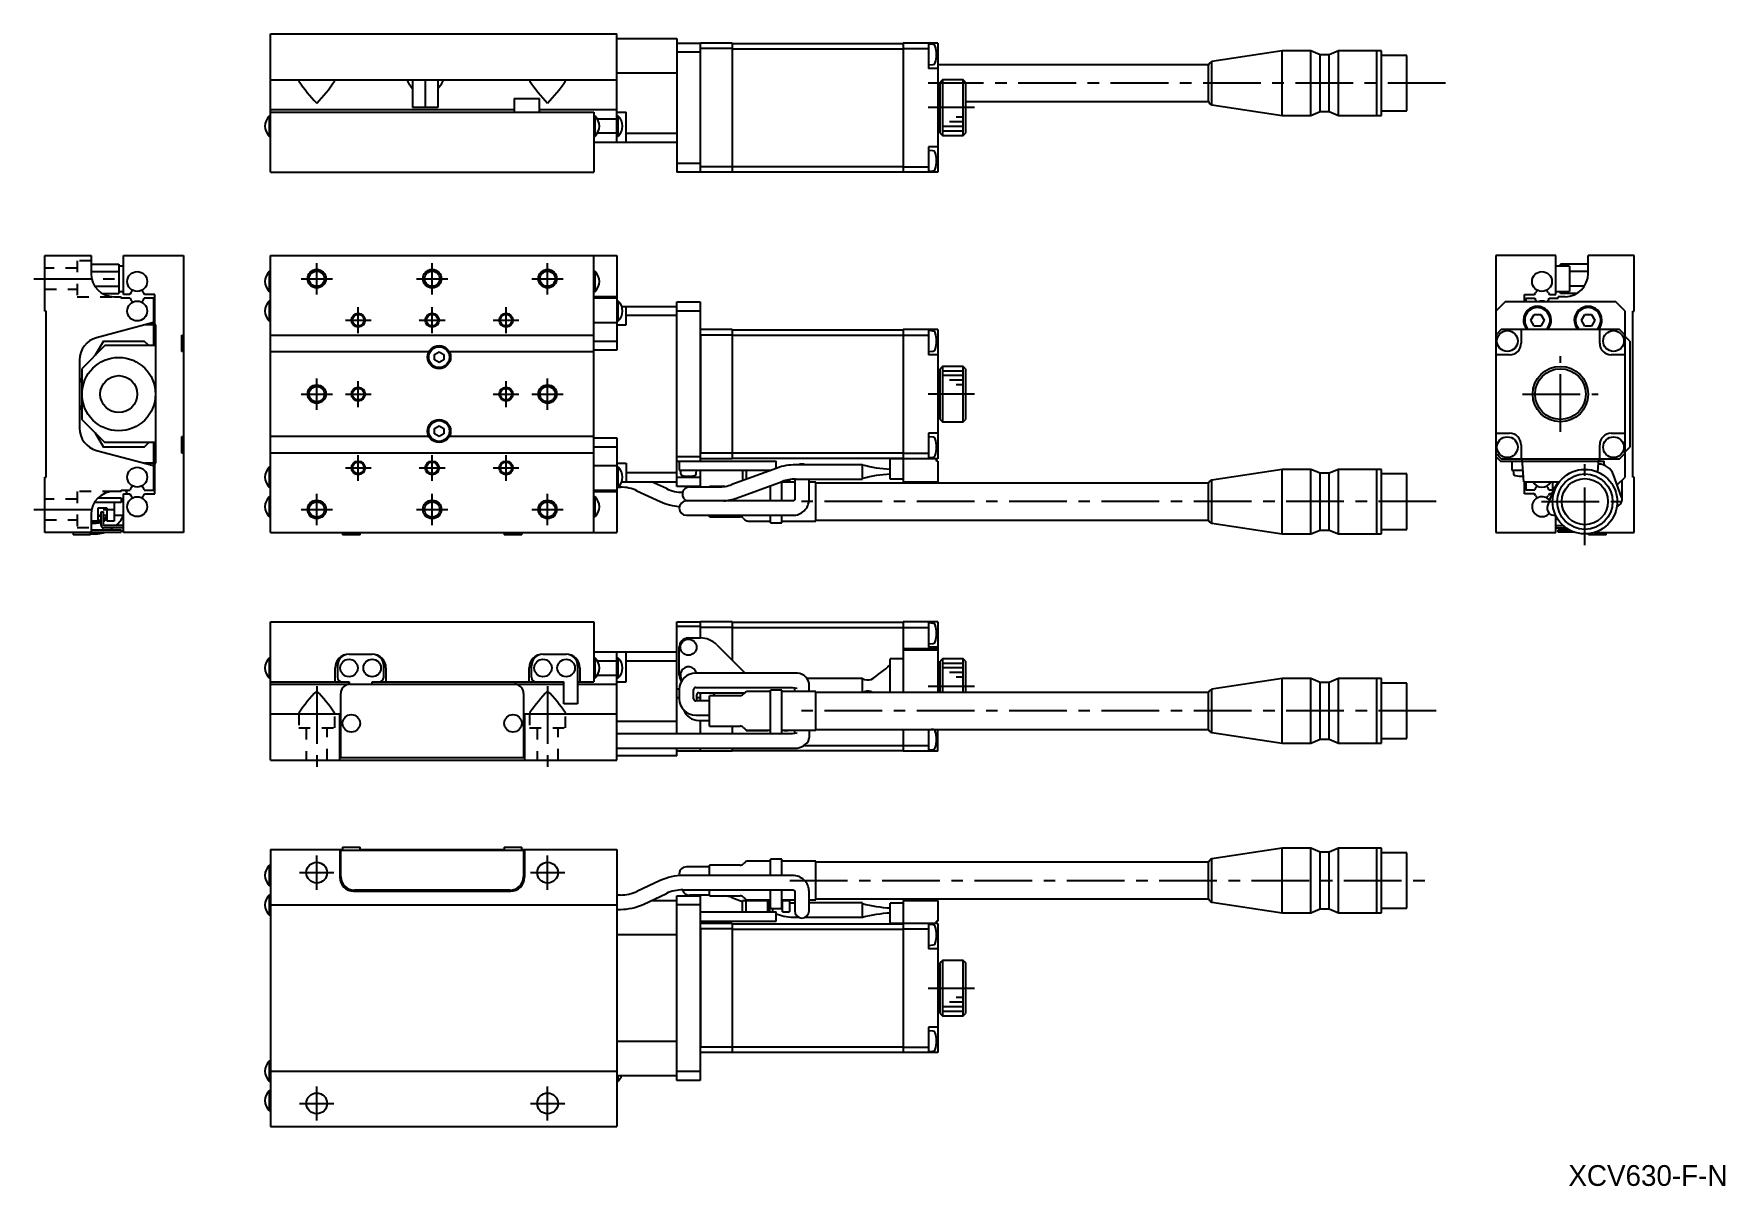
# Model space of a CAD drawing. Extents: x 40 to 407, y 17 to 267.
import ezdxf

# ---------------------------------------------------------------- set-up
doc = ezdxf.new("R2010")
doc.units = 0
doc.header["$LTSCALE"] = 10
doc.linetypes.add('CENTER', pattern=[2, 1.25, -0.25, 0.25, -0.25])
doc.linetypes.add('DOT', pattern=[0.5, 0.25, -0.25])
doc.layers.add('1', color=7, linetype='CONTINUOUS')
doc.styles.get("Standard").update_dxf_attribs({"font": 'FGP教科書体NT-M'})

msp = doc.modelspace()

# ---------------------------------------------------------------- texts
at = {"layer": '1', "color": 7}
msp.add_text('XCV630-F-N', height=4.5, dxfattribs=at).set_placement((372.721875, 16.993359))

# ---------------------------------------------------------------- linework, layer by layer
at = {"layer": '1', "color": 7, "linetype": 'CONTINUOUS'}
for p, q in [((91.675696, 266.598362), (166.675696, 266.598362)), ((91.675696, 236.598362), (91.675696, 266.598362)), ((166.675696, 243.098362), (166.675696, 266.598362)), ((166.675696, 265.598362), (179.675696, 265.598362)), ((179.675696, 265.598362), (179.675696, 236.598362)), ((179.675696, 264.598362), (184.675696, 264.598362)), ((184.775696, 264.598362), (184.675696, 264.498362)), ((184.675696, 264.598362), (184.675696, 236.598362)), ((191.675696, 264.598362), (184.775696, 264.598362)), ((191.675696, 264.598362), (191.675696, 236.598362)), ((191.675696, 264.498362), (228.675696, 264.498362)), ((236.175696, 264.598362), (228.675696, 264.598362)), ((228.675696, 264.598362), (228.675696, 236.598362)), ((234.175696, 264.598362), (234.175696, 259.098362)), ((235.160975, 264.262161), (234.175696, 264.348362)), ((236.175696, 264.598362), (236.175696, 236.598362)), ((184.675696, 262.598362), (179.675696, 262.598362)), ((191.675696, 263.398362), (184.675696, 263.398362)), ((191.675696, 263.35694), (228.675696, 263.35694)), ((228.675696, 263.398362), (234.175696, 263.398362)), ((310.761482, 262.898361), (295.527499, 260.582687)), ((295.527499, 251.214036), (295.527499, 260.582687)), ((310.761482, 248.898363), (310.761482, 262.898361)), ((316.954481, 262.898361), (310.761482, 262.898361)), ((316.954481, 248.898363), (316.954481, 262.898361)), ((318.954481, 262.048362), (316.954481, 262.898361)), ((318.954481, 249.748362), (318.954481, 262.048362)), ((320.954481, 262.048362), (318.954481, 262.048362)), ((322.954481, 262.898361), (320.954481, 262.048362)), ((320.954481, 249.748362), (320.954481, 262.048362)), ((322.954481, 248.898363), (322.954481, 262.898361)), ((331.211481, 262.898361), (322.954481, 262.898361)), ((331.211481, 248.898363), (331.211481, 262.898361)), ((331.261481, 262.848361), (331.211481, 262.898361)), ((331.261481, 248.898363), (331.261481, 262.898361)), ((332.261483, 262.898361), (331.261481, 262.898361)), ((332.261483, 248.898363), (332.261483, 262.898361)), ((337.761484, 261.89836), (332.261483, 261.89836)), ((337.761484, 249.898364), (337.761484, 261.89836)), ((91.675696, 256.598362), (166.675696, 256.598362)), ((97.934038, 256.598362), (97.775696, 256.475844)), ((97.775696, 256.475844), (97.795527, 256.370318)), ((105.575696, 256.47586), (105.417353, 256.598362)), ((105.55244, 256.360039), (105.575696, 256.47586)), ((121.434038, 256.598362), (121.275696, 256.475844)), ((121.275696, 256.475844), (121.305713, 256.341176)), ((122.425696, 256.598362), (122.425696, 250.598362)), ((125.175696, 256.598362), (125.175696, 250.598362)), ((127.925696, 256.598362), (127.925696, 250.598362)), ((129.075696, 256.475844), (128.917353, 256.598362)), ((129.004715, 256.247221), (129.058975, 256.380226)), ((129.058975, 256.380226), (129.075696, 256.475844)), ((147.934038, 256.598362), (147.775696, 256.475844)), ((147.775696, 256.475844), (147.805713, 256.341176)), ((155.575696, 256.475844), (155.417353, 256.598362)), ((155.504715, 256.247221), (155.558975, 256.380226)), ((155.558975, 256.380226), (155.575696, 256.475844)), ((179.675696, 258.098362), (166.675696, 258.098362)), ((234.175696, 259.848362), (235.160975, 259.934562)), ((236.175696, 259.098362), (234.175696, 259.098362)), ((294.803826, 259.898362), (236.175696, 259.898362)), ((237.175696, 256.598362), (236.675696, 256.098362)), ((241.675696, 256.598362), (237.175696, 256.598362)), ((237.175696, 256.598362), (237.175696, 244.598362)), ((242.175696, 256.098362), (241.675696, 256.598362)), ((241.675696, 244.598362), (241.675696, 256.598362)), ((294.803826, 251.898362), (294.803826, 259.898362)), ((236.675696, 253.098362), (236.175696, 253.098362)), ((236.675696, 245.098362), (236.675696, 256.098362)), ((242.175696, 256.098362), (242.175696, 245.098362)), ((144.425696, 250.098362), (91.675696, 250.098362)), ((91.675696, 249.598362), (161.675696, 249.598362)), ((127.925696, 250.598362), (122.425696, 250.598362)), ((144.425696, 252.598362), (149.925696, 252.598362)), ((144.425696, 252.598362), (144.425696, 249.598362)), ((149.925696, 249.598362), (149.925696, 252.598362)), ((166.675696, 250.098362), (149.925696, 250.098362)), ((161.675696, 249.598362), (161.675696, 236.598362)), ((166.675696, 249.598362), (168.675696, 249.598362)), ((168.675696, 243.098362), (168.675696, 249.598362)), ((242.175696, 251.898362), (294.803826, 251.898362)), ((295.527499, 251.214036), (310.761482, 248.898363)), ((316.954481, 248.898363), (318.954481, 249.748362)), ((318.954481, 249.748362), (320.954481, 249.748362)), ((320.954481, 249.748362), (322.954481, 248.898363)), ((332.261483, 249.898364), (337.761484, 249.898364)), ((91.383448, 248.748362), (91.383448, 244.448362)), ((91.675696, 248.748362), (91.383448, 248.748362)), ((161.967943, 248.748362), (161.675696, 248.748362)), ((161.967943, 244.448362), (161.967943, 248.748362)), ((166.675696, 248.134642), (162.452485, 248.134642)), ((166.967943, 248.748362), (166.675696, 248.748362)), ((166.967943, 244.448362), (166.967943, 248.748362)), ((236.175696, 248.098362), (236.675696, 248.098362)), ((310.761482, 248.898363), (316.954481, 248.898363)), ((322.954481, 248.898363), (331.211481, 248.898363)), ((331.211481, 248.898363), (331.261481, 248.948363)), ((331.261481, 248.898363), (332.261483, 248.898363)), ((91.383448, 244.448362), (91.675696, 244.448362)), ((161.675696, 244.448362), (161.967943, 244.448362)), ((161.675696, 243.098362), (179.675696, 243.098362)), ((166.675696, 245.062082), (162.452485, 245.062082)), ((166.675696, 244.448362), (166.967943, 244.448362)), ((168.675696, 245.098362), (179.675696, 245.098362)), ((236.175696, 242.098362), (234.175696, 242.098362)), ((234.175696, 242.098362), (234.175696, 236.598362)), ((236.675696, 245.098362), (237.175696, 244.598362)), ((237.175696, 244.598362), (241.675696, 244.598362)), ((241.675696, 244.598362), (242.175696, 245.098362)), ((179.675696, 238.598362), (184.675696, 238.598362)), ((235.160975, 241.262161), (234.175696, 241.348362)), ((91.675696, 236.598362), (161.675696, 236.598362)), ((184.675696, 236.598362), (179.675696, 236.598362)), ((191.675696, 237.798362), (184.675696, 237.798362)), ((184.675696, 236.698362), (184.775696, 236.598362)), ((191.675696, 236.598362), (184.775696, 236.598362)), ((191.675696, 237.839783), (228.675696, 237.839783)), ((191.675696, 236.698362), (228.675696, 236.698362)), ((228.675696, 237.798362), (234.175696, 237.798362)), ((236.175696, 236.598362), (228.675696, 236.598362)), ((234.175696, 236.848362), (235.160975, 236.934562)), ((42.801717, 206.540028), (42.801717, 218.540028)), ((42.801717, 218.540028), (52.801717, 218.540028)), ((52.801717, 218.540028), (52.801717, 214.640028)), ((52.801717, 216.715454), (58.801717, 216.715454)), ((58.801717, 216.715454), (58.801717, 210.364601)), ((59.801717, 216.290028), (58.801717, 216.290028)), ((59.801717, 210.140028), (59.801717, 218.540028)), ((59.801717, 218.540028), (72.801717, 218.540028)), ((72.801717, 218.540028), (72.801717, 158.540028)), ((91.675696, 218.540028), (166.675696, 218.540028)), ((91.675696, 158.540028), (91.675696, 218.540028)), ((161.675696, 158.540028), (161.675696, 218.540028)), ((166.675696, 218.540028), (166.675696, 198.040028)), ((369.998632, 218.540028), (356.998632, 218.540028)), ((356.998632, 218.540028), (356.998632, 158.540028)), ((369.998632, 210.140028), (369.998632, 218.540028)), ((372.998632, 216.290028), (369.998632, 216.290028)), ((376.998632, 216.715454), (370.998632, 216.715454)), ((370.998632, 216.290028), (370.998632, 216.715454)), ((372.998632, 216.290028), (372.998632, 210.790028)), ((386.998632, 218.540028), (376.998632, 218.540028)), ((376.998632, 214.640028), (376.998632, 218.540028)), ((386.998632, 206.540028), (386.998632, 218.540028)), ((52.801717, 215.127741), (58.801717, 215.127741)), ((91.675696, 215.090028), (91.383448, 215.090028)), ((91.383448, 215.090028), (91.383448, 210.790028)), ((161.967943, 215.090028), (161.675696, 215.090028)), ((161.967943, 210.790028), (161.967943, 215.090028)), ((376.998632, 215.127741), (372.998632, 215.127741)), ((53.585857, 211.952315), (58.801717, 211.952315)), ((55.210298, 210.364601), (58.801717, 210.364601)), ((57.801717, 209.640028), (59.301717, 209.640028)), ((58.801717, 210.790028), (59.801717, 210.790028)), ((59.301717, 209.340028), (59.301717, 209.640028)), ((61.265437, 209.340028), (59.301717, 209.340028)), ((61.193176, 210.140028), (59.801717, 210.140028)), ((61.401077, 210.500123), (61.193176, 210.140028)), ((64.410257, 210.140028), (64.202356, 210.500123)), ((66.301717, 209.340028), (64.337997, 209.340028)), ((66.601717, 210.140028), (64.410257, 210.140028)), ((66.301717, 209.340028), (66.301717, 199.040028)), ((66.601717, 203.540028), (66.601717, 210.140028)), ((91.383448, 210.790028), (91.675696, 210.790028)), ((161.675696, 210.790028), (161.967943, 210.790028)), ((166.675696, 209.640028), (161.675696, 209.640028)), ((166.675696, 209.340028), (161.675696, 209.340028)), ((363.198632, 210.140028), (365.390092, 210.140028)), ((363.198632, 208.540028), (363.198632, 210.140028)), ((363.498632, 209.340028), (363.498632, 208.540028)), ((363.498632, 209.340028), (365.462352, 209.340028)), ((365.390092, 210.140028), (365.597993, 210.500123)), ((368.399272, 210.500123), (368.607173, 210.140028)), ((368.534912, 209.340028), (370.498632, 209.340028)), ((368.607173, 210.140028), (369.998632, 210.140028)), ((369.998632, 210.790028), (372.998632, 210.790028)), ((370.498632, 209.340028), (370.498632, 209.640028)), ((371.998632, 209.640028), (370.498632, 209.640028)), ((370.998632, 210.364601), (370.998632, 210.790028)), ((374.588404, 210.364601), (370.998632, 210.364601)), ((376.214534, 211.952315), (372.998632, 211.952315)), ((43.101717, 206.540028), (42.801717, 206.540028)), ((43.101717, 170.540028), (43.101717, 206.540028)), ((61.762411, 208.540028), (62.01273, 208.540028)), ((63.590703, 208.540028), (63.841022, 208.540028)), ((66.301717, 208.540028), (66.601717, 208.540028)), ((91.675696, 208.690028), (91.383448, 208.690028)), ((91.383448, 208.690028), (91.383448, 204.390028)), ((166.967943, 208.690028), (166.675696, 208.690028)), ((166.967943, 204.390028), (166.967943, 208.690028)), ((167.704123, 207.540028), (179.675696, 207.540028)), ((168.675696, 203.540028), (168.675696, 207.540028)), ((179.675696, 205.540028), (168.675696, 205.540028)), ((179.675696, 208.540028), (184.675696, 208.540028)), ((179.675696, 168.540028), (179.675696, 208.540028)), ((184.675696, 206.540028), (179.675696, 206.540028)), ((184.675696, 208.540028), (184.675696, 174.040028)), ((358.998632, 208.540028), (356.998632, 206.540028)), ((382.998632, 208.540028), (358.998632, 208.540028)), ((364.555256, 204.540028), (365.276944, 205.790028)), ((365.276944, 205.790028), (366.72032, 205.790028)), ((366.72032, 205.790028), (367.442008, 204.540028)), ((375.555256, 204.540028), (376.276944, 205.790028)), ((376.276944, 205.790028), (377.72032, 205.790028)), ((377.72032, 205.790028), (378.442008, 204.540028)), ((384.998632, 206.540028), (382.998632, 208.540028)), ((384.998632, 170.540028), (384.998632, 206.540028)), ((386.698632, 206.540028), (386.998632, 206.540028)), ((386.698632, 170.540028), (386.698632, 206.540028)), ((66.301717, 204.040028), (54.007621, 200.745835)), ((66.301717, 203.540028), (64.435691, 203.540028)), ((66.801717, 203.540028), (66.601717, 203.540028)), ((66.801717, 173.540028), (66.801717, 203.540028)), ((91.383448, 204.390028), (91.675696, 204.390028)), ((161.675696, 204.040028), (166.675696, 204.040028)), ((166.675696, 204.390028), (166.967943, 204.390028)), ((166.675696, 203.540028), (168.675696, 203.540028)), ((191.675696, 202.540028), (184.675696, 202.540028)), ((191.675696, 202.540028), (191.675696, 174.540028)), ((191.675696, 202.440028), (228.675696, 202.440028)), ((228.675696, 202.540028), (228.675696, 169.540028)), ((236.175696, 202.540028), (228.675696, 202.540028)), ((234.175696, 202.540028), (234.175696, 197.040028)), ((235.160975, 202.203827), (234.175696, 202.290028)), ((236.175696, 202.540028), (236.175696, 174.540028)), ((358.198632, 202.540028), (356.998632, 201.340028)), ((383.798632, 202.540028), (358.198632, 202.540028)), ((362.498632, 202.540028), (362.498632, 199.540028)), ((365.276944, 203.290028), (364.555256, 204.540028)), ((366.72032, 203.290028), (365.276944, 203.290028)), ((367.442008, 204.540028), (366.72032, 203.290028)), ((376.276944, 203.290028), (375.555256, 204.540028)), ((377.72032, 203.290028), (376.276944, 203.290028)), ((378.442008, 204.540028), (377.72032, 203.290028)), ((379.498632, 199.540028), (379.498632, 202.540028)), ((384.998632, 201.340028), (383.798632, 202.540028)), ((55.801717, 199.040028), (50.801717, 194.040028)), ((55.497869, 200.040028), (53.71678, 196.955091)), ((55.497869, 200.040028), (64.301717, 200.040028)), ((66.801717, 199.040028), (55.801717, 199.040028)), ((65.301717, 199.040028), (64.301717, 200.040028)), ((72.451717, 197.740028), (72.451717, 201.340028)), ((72.451717, 201.340028), (72.801717, 201.340028)), ((72.801717, 198.790028), (72.451717, 198.790028)), ((91.675696, 201.340028), (161.675696, 201.340028)), ((161.675696, 200.040028), (166.675696, 200.040028)), ((166.675696, 198.040028), (161.675696, 198.040028)), ((184.675696, 201.440028), (184.775696, 201.340028)), ((184.775696, 201.340028), (184.775696, 175.740028)), ((191.675696, 201.340028), (184.775696, 201.340028)), ((191.675696, 201.298607), (228.675696, 201.298607)), ((228.675696, 201.340028), (234.175696, 201.340028)), ((234.175696, 197.790028), (235.160975, 197.876229)), ((385.998632, 200.040028), (384.998632, 201.040028)), ((385.998632, 200.040028), (385.998632, 177.040028)), ((50.301717, 195.916206), (50.301717, 181.16385)), ((72.801717, 197.740028), (72.451717, 197.740028)), ((91.675696, 197.740028), (125.982525, 197.740028)), ((127.175696, 197.117378), (128.175696, 197.694728)), ((127.175696, 195.962678), (127.175696, 197.117378)), ((128.175696, 195.385327), (127.175696, 195.962678)), ((128.175696, 197.694728), (129.175696, 197.117378)), ((129.175696, 195.962678), (128.175696, 195.385327)), ((129.175696, 197.117378), (129.175696, 195.962678)), ((130.368867, 197.740028), (161.675696, 197.740028)), ((236.175696, 197.040028), (234.175696, 197.040028)), ((237.175696, 194.540028), (236.675696, 194.040028)), ((237.175696, 194.540028), (237.175696, 182.540028)), ((241.675696, 194.540028), (237.175696, 194.540028)), ((241.675696, 182.540028), (241.675696, 194.540028)), ((242.175696, 194.040028), (241.675696, 194.540028)), ((359.998632, 197.040028), (356.998632, 197.040028)), ((384.998632, 197.040028), (381.998632, 197.040028)), ((50.801717, 191.906053), (50.301717, 191.040028)), ((50.801717, 194.040028), (50.801717, 183.040028)), ((236.675696, 191.040028), (236.175696, 191.040028)), ((236.675696, 183.040028), (236.675696, 194.040028)), ((242.175696, 194.040028), (242.175696, 183.040028)), ((50.301717, 186.040028), (50.801717, 185.174003)), ((236.175696, 186.040028), (236.675696, 186.040028)), ((50.801717, 183.040028), (55.801717, 178.040028)), ((53.71678, 180.124964), (55.497869, 177.040028)), ((127.175696, 181.117378), (128.175696, 181.694728)), ((127.175696, 179.962678), (127.175696, 181.117378)), ((128.175696, 179.385327), (127.175696, 179.962678)), ((128.175696, 181.694728), (129.175696, 181.117378)), ((129.175696, 179.962678), (128.175696, 179.385327)), ((129.175696, 181.117378), (129.175696, 179.962678)), ((236.175696, 180.040028), (234.175696, 180.040028)), ((234.175696, 180.040028), (234.175696, 174.540028)), ((236.675696, 183.040028), (237.175696, 182.540028)), ((237.175696, 182.540028), (241.675696, 182.540028)), ((241.675696, 182.540028), (242.175696, 183.040028)), ((356.998632, 180.040028), (359.998632, 180.040028)), ((381.998632, 180.040028), (384.998632, 180.040028)), ((54.007621, 176.334221), (66.301717, 173.040028)), ((64.301717, 177.040028), (55.497869, 177.040028)), ((66.801717, 178.040028), (55.801717, 178.040028)), ((64.301717, 177.040028), (65.301717, 178.040028)), ((66.301717, 178.040028), (66.301717, 167.740028)), ((72.451717, 175.740028), (72.451717, 179.340028)), ((72.451717, 179.340028), (72.801717, 179.340028)), ((72.451717, 178.290028), (72.801717, 178.290028)), ((125.982525, 179.340028), (91.675696, 179.340028)), ((161.675696, 179.340028), (130.368867, 179.340028)), ((161.675696, 179.040028), (166.675696, 179.040028)), ((166.675696, 177.040028), (161.675696, 177.040028)), ((166.675696, 179.040028), (166.675696, 158.540028)), ((235.160975, 179.203827), (234.175696, 179.290028)), ((362.498632, 177.540028), (362.498632, 174.540028)), ((379.498632, 174.540028), (379.498632, 177.540028)), ((384.998632, 176.040028), (385.998632, 177.040028)), ((66.301717, 173.540028), (64.435691, 173.540028)), ((66.801697, 174.040028), (66.301717, 174.040028)), ((66.601717, 166.940028), (66.601717, 173.540028)), ((66.601717, 173.540028), (66.801717, 173.540028)), ((72.801717, 175.740028), (72.451717, 175.740028)), ((91.675696, 172.690028), (91.383448, 172.690028)), ((91.383448, 172.690028), (91.383448, 168.390028)), ((161.675696, 175.740028), (91.675696, 175.740028)), ((161.675696, 173.040028), (166.675696, 173.040028)), ((166.675696, 173.540028), (168.675696, 173.540028)), ((166.967943, 172.690028), (166.675696, 172.690028)), ((166.967943, 168.390028), (166.967943, 172.690028)), ((168.675696, 173.540028), (168.675696, 169.540028)), ((179.675696, 175.040028), (184.675696, 175.040028)), ((179.675696, 174.040028), (201.175696, 174.040028)), ((180.175696, 174.040028), (180.175696, 172.040028)), ((184.775696, 175.740028), (184.675696, 175.640028)), ((191.675696, 174.540028), (184.675696, 174.540028)), ((191.675696, 175.740028), (184.775696, 175.740028)), ((201.388633, 172.518478), (191.546799, 168.936343)), ((191.675696, 175.781449), (228.675696, 175.781449)), ((191.675696, 174.640028), (228.675696, 174.640028)), ((201.175696, 172.440975), (201.175696, 174.040028)), ((219.875696, 173.215028), (205.338966, 173.215028)), ((219.875696, 170.115028), (219.875696, 173.240028)), ((225.875696, 170.140028), (225.875696, 174.540028)), ((236.175696, 174.540028), (225.875696, 174.540028)), ((228.675696, 175.740028), (234.175696, 175.740028)), ((234.175696, 174.790028), (235.160975, 174.876229)), ((235.875696, 174.040028), (235.875696, 174.540028)), ((236.175696, 174.040028), (235.875696, 174.040028)), ((236.175696, 174.040028), (236.175696, 169.540028)), ((310.761482, 172.240027), (295.527499, 169.924354)), ((316.954481, 172.240027), (310.761482, 172.240027)), ((310.761482, 158.240029), (310.761482, 172.240027)), ((318.954481, 171.390028), (316.954481, 172.240027)), ((316.954481, 158.240029), (316.954481, 172.240027)), ((322.954481, 172.240027), (320.954481, 171.390028)), ((331.211481, 172.240027), (322.954481, 172.240027)), ((322.954481, 158.240029), (322.954481, 172.240027)), ((331.261481, 172.190027), (331.211481, 172.240027)), ((331.211481, 158.240029), (331.211481, 172.240027)), ((332.261483, 172.240027), (331.261481, 172.240027)), ((331.261481, 158.240029), (331.261481, 172.240027)), ((332.261483, 158.240029), (332.261483, 172.240027)), ((356.998632, 175.740028), (358.198632, 174.540028)), ((356.998632, 175.040028), (357.998632, 174.040028)), ((357.998632, 174.040028), (380.498632, 174.040028)), ((358.198632, 174.540028), (383.798632, 174.540028)), ((360.498632, 174.040028), (360.498632, 172.040028)), ((363.098272, 169.540028), (362.748632, 174.540028)), ((379.248632, 174.540028), (379.048453, 171.677301)), ((379.175086, 173.371847), (379.166945, 173.371847)), ((380.498632, 173.115891), (380.498632, 174.040028)), ((383.798632, 174.540028), (384.998632, 175.740028)), ((42.801717, 158.540028), (42.801717, 170.540028)), ((42.801717, 170.540028), (43.101717, 170.540028)), ((66.301717, 172.040028), (66.601717, 172.040028)), ((66.601717, 169.540028), (66.301717, 169.540028)), ((167.704123, 169.540028), (179.675696, 169.540028)), ((168.675696, 171.540028), (179.675696, 171.540028)), ((177.384596, 168.055545), (174.201111, 169.540028)), ((179.675696, 170.540028), (184.675696, 170.540028)), ((184.675696, 168.540028), (179.675696, 168.540028)), ((180.175696, 172.040028), (200.074103, 172.040028)), ((180.425696, 172.040028), (180.485432, 171.357241)), ((183.86596, 171.357241), (183.925696, 172.040028)), ((184.675696, 172.040028), (184.675696, 168.540028)), ((186.761482, 168.426746), (186.761482, 168.540028)), ((190.035727, 168.540028), (186.761482, 168.540028)), ((192.607062, 166.023296), (202.448895, 169.605431)), ((193.875696, 172.040028), (193.875696, 169.783992)), ((194.692941, 172.040028), (194.692941, 170.081445)), ((199.360375, 172.040028), (199.360375, 171.780252)), ((199.775696, 172.040028), (199.775696, 171.931417)), ((199.925696, 165.38446), (199.925696, 168.687061)), ((202.425696, 165.38446), (202.425696, 169.596987)), ((204.075696, 169.540028), (202.425696, 169.540028)), ((205.188774, 169.440028), (202.425696, 169.440028)), ((202.575696, 169.610028), (202.461558, 169.610028)), ((202.575696, 169.540028), (202.575696, 169.650442)), ((204.075696, 170.020065), (204.075696, 169.540028)), ((205.188774, 170.113693), (205.188774, 165.713845)), ((205.338966, 170.115028), (219.875696, 170.115028)), ((208.288774, 165.713845), (208.288774, 170.115028)), ((209.761482, 169.440028), (208.288774, 169.440028)), ((209.761482, 161.040028), (209.761482, 169.440028)), ((294.803826, 169.240028), (209.761482, 169.240028)), ((228.675696, 170.140028), (225.875696, 170.140028)), ((228.675696, 169.540028), (236.175696, 169.540028)), ((294.803826, 161.240028), (294.803826, 169.240028)), ((295.527499, 160.555702), (295.527499, 169.924354)), ((320.954481, 171.390028), (318.954481, 171.390028)), ((318.954481, 159.090028), (318.954481, 171.390028)), ((320.954481, 159.090028), (320.954481, 171.390028)), ((337.761484, 171.240026), (332.261483, 171.240026)), ((337.761484, 159.24003), (337.761484, 171.240026)), ((360.498632, 172.040028), (362.923449, 172.040028)), ((360.748632, 172.040028), (360.808368, 171.357241)), ((363.098266, 169.540028), (370.775048, 169.540028)), ((363.198632, 166.940028), (363.198632, 169.540028)), ((363.498632, 169.540028), (363.498632, 167.740028)), ((369.248633, 169.540028), (369.248633, 167.183127)), ((384.255156, 166.243977), (382.510996, 171.036019)), ((383.307165, 168.848561), (384.998632, 170.540028)), ((384.348632, 165.713845), (384.348632, 169.890028)), ((386.998632, 170.540028), (386.698632, 170.540028)), ((386.998632, 158.540028), (386.998632, 170.540028)), ((59.301717, 165.040028), (53.530925, 165.040028)), ((54.331846, 166.040028), (59.301717, 166.040028)), ((59.301717, 167.440028), (57.801717, 167.440028)), ((57.801717, 165.040028), (57.801717, 161.040028)), ((59.301717, 167.740028), (61.265437, 167.740028)), ((59.301717, 167.440028), (59.301717, 167.740028)), ((59.301717, 166.040028), (59.301717, 165.040028)), ((59.801717, 165.38446), (59.301717, 165.38446)), ((59.801717, 158.540028), (59.801717, 166.940028)), ((59.801717, 166.940028), (61.193176, 166.940028)), ((60.551716, 166.940028), (60.551716, 167.740028)), ((61.193176, 166.940028), (61.401077, 166.579933)), ((64.202356, 166.579933), (64.410257, 166.940028)), ((64.337997, 167.740028), (66.301717, 167.740028)), ((64.410257, 166.940028), (66.601717, 166.940028)), ((91.383448, 168.390028), (91.675696, 168.390028)), ((91.675696, 166.290028), (91.383448, 166.290028)), ((91.383448, 166.290028), (91.383448, 161.990028)), ((161.675696, 167.740028), (166.675696, 167.740028)), ((161.675696, 167.440028), (166.675696, 167.440028)), ((161.967943, 166.290028), (161.675696, 166.290028)), ((161.967943, 161.990028), (161.967943, 166.290028)), ((166.675696, 168.390028), (167.458749, 168.390028)), ((171.029873, 167.598329), (176.074479, 165.24599)), ((204.738774, 165.38446), (181.738774, 165.38446)), ((182.419999, 168.426746), (188.656729, 168.426746)), ((204.743971, 165.384483), (204.738774, 165.38446)), ((204.760273, 165.38486), (204.743971, 165.384483)), ((204.777505, 165.385759), (204.760273, 165.38486)), ((204.794725, 165.387176), (204.777505, 165.385759)), ((204.811919, 165.389113), (204.794725, 165.387176)), ((204.829073, 165.391575), (204.811919, 165.389113)), ((204.846172, 165.394563), (204.829073, 165.391575)), ((204.863202, 165.398084), (204.846172, 165.394563)), ((204.880149, 165.402143), (204.863202, 165.398084)), ((204.896997, 165.406745), (204.880149, 165.402143)), ((204.913731, 165.411897), (204.896997, 165.406745)), ((204.930335, 165.417607), (204.913731, 165.411897)), ((204.946792, 165.423885), (204.930335, 165.417607)), ((204.963087, 165.430741), (204.946792, 165.423885)), ((204.9792, 165.438189), (204.963087, 165.430741)), ((204.995114, 165.446243), (204.9792, 165.438189)), ((205.010809, 165.454921), (204.995114, 165.446243)), ((205.026265, 165.464245), (205.010809, 165.454921)), ((205.041459, 165.474242), (205.026265, 165.464245)), ((205.056368, 165.484944), (205.041459, 165.474242)), ((205.070968, 165.496393), (205.056368, 165.484944)), ((205.085229, 165.508643), (205.070968, 165.496393)), ((205.099079, 165.521721), (205.085229, 165.508643)), ((205.111095, 165.534192), (205.099079, 165.521721)), ((205.122659, 165.547392), (205.111095, 165.534192)), ((205.133728, 165.561393), (205.122659, 165.547392)), ((205.14425, 165.576293), (205.133728, 165.561393)), ((205.154158, 165.592235), (205.14425, 165.576293)), ((205.163363, 165.609431), (205.154158, 165.592235)), ((205.171736, 165.628209), (205.163363, 165.609431)), ((205.179056, 165.649103), (205.171736, 165.628209)), ((205.18492, 165.673047), (205.179056, 165.649103)), ((205.188438, 165.701803), (205.18492, 165.673047)), ((205.188774, 165.713845), (205.188438, 165.701803)), ((365.390092, 166.940028), (363.198632, 166.940028)), ((365.462352, 167.740028), (363.498632, 167.740028)), ((365.597993, 166.579933), (365.390092, 166.940028)), ((369.083355, 166.75915), (368.211805, 164.364592)), ((368.607173, 166.940028), (368.399272, 166.579933)), ((369.248633, 167.740028), (368.534912, 167.740028)), ((369.151164, 166.940028), (368.607173, 166.940028)), ((52.801717, 162.440028), (52.801717, 158.540028)), ((56.301717, 163.840028), (54.301717, 163.840028)), ((54.301717, 163.840028), (54.301717, 161.040028)), ((54.301717, 162.28446), (55.001717, 162.28446)), ((55.001717, 163.040028), (55.501717, 163.040028)), ((55.001717, 160.040028), (55.001717, 163.040028)), ((55.501717, 160.040028), (55.501717, 163.040028)), ((55.501717, 162.28446), (56.301717, 162.28446)), ((56.301717, 161.040028), (56.301717, 163.840028)), ((57.801717, 162.28446), (59.801717, 162.28446)), ((91.383448, 161.990028), (91.675696, 161.990028)), ((161.675696, 161.990028), (161.967943, 161.990028)), ((181.738774, 162.28446), (204.738774, 162.28446)), ((186.761482, 161.940028), (186.761482, 162.28446)), ((186.761482, 161.940028), (193.347269, 161.940028)), ((194.054375, 161.647135), (194.368589, 161.332921)), ((199.925696, 160.640028), (199.925696, 162.28446)), ((202.425696, 160.640028), (202.425696, 162.28446)), ((209.761482, 161.240028), (294.803826, 161.240028)), ((369.953193, 162.28446), (369.66833, 162.28446)), ((369.998632, 158.540028), (369.998632, 162.188801)), ((52.801717, 158.540028), (42.801717, 158.540028)), ((48.901717, 158.540028), (48.901717, 158.040028)), ((52.701717, 158.040028), (48.901717, 158.040028)), ((52.701717, 158.040028), (52.701717, 158.540028)), ((54.301717, 161.040028), (52.801717, 161.040028)), ((52.801717, 159.140028), (59.301717, 159.140028)), ((52.801717, 158.640028), (59.301717, 158.640028)), ((59.801717, 160.040028), (55.501717, 160.040028)), ((59.801717, 159.540028), (55.501717, 159.540028)), ((57.801717, 161.040028), (56.301717, 161.040028)), ((59.301717, 159.140028), (59.301717, 158.640028)), ((72.801717, 158.540028), (59.801717, 158.540028)), ((91.675696, 158.540028), (166.675696, 158.540028)), ((107.275696, 158.540028), (107.275696, 158.040028)), ((111.075696, 158.040028), (107.275696, 158.040028)), ((111.075696, 158.040028), (111.075696, 158.540028)), ((142.275696, 158.540028), (142.275696, 158.040028)), ((146.075696, 158.040028), (142.275696, 158.040028)), ((146.075696, 158.040028), (146.075696, 158.540028)), ((195.075696, 161.040028), (199.925696, 161.040028)), ((199.925696, 160.640028), (202.425696, 160.640028)), ((202.425696, 161.040028), (209.761482, 161.040028)), ((295.527499, 160.555702), (310.761482, 158.240029)), ((310.761482, 158.240029), (316.954481, 158.240029)), ((316.954481, 158.240029), (318.954481, 159.090028)), ((318.954481, 159.090028), (320.954481, 159.090028)), ((320.954481, 159.090028), (322.954481, 158.240029)), ((322.954481, 158.240029), (331.211481, 158.240029)), ((331.211481, 158.240029), (331.261481, 158.290029)), ((331.261481, 158.240029), (332.261483, 158.240029)), ((332.261483, 159.24003), (337.761484, 159.24003)), ((356.998632, 158.540028), (369.998632, 158.540028)), ((369.998632, 160.040028), (371.612484, 160.040028)), ((369.998632, 159.540028), (372.235384, 159.540028)), ((370.498632, 158.640028), (370.498632, 159.140028)), ((370.498632, 159.140028), (372.864977, 159.140028)), ((373.966255, 158.640028), (370.498632, 158.640028)), ((377.098632, 158.285894), (377.098632, 158.040028)), ((380.898632, 158.040028), (377.098632, 158.040028)), ((378.325942, 158.540028), (386.998632, 158.540028)), ((380.898632, 158.040028), (380.898632, 158.540028)), ((91.675696, 139.20011), (161.675696, 139.20011)), ((91.675696, 109.20011), (91.675696, 139.20011)), ((161.675696, 139.20011), (161.675696, 126.20011)), ((179.675696, 139.20011), (184.675696, 139.20011)), ((179.675696, 114.95011), (179.675696, 139.20011)), ((184.775696, 139.20011), (184.675696, 139.10011)), ((184.675696, 139.20011), (184.675696, 135.70011)), ((191.675696, 139.20011), (184.775696, 139.20011)), ((191.675696, 139.20011), (191.675696, 130.856964)), ((228.675696, 139.20011), (228.675696, 123.90011)), ((236.175696, 139.20011), (228.675696, 139.20011)), ((234.175696, 139.20011), (234.175696, 133.70011)), ((236.175696, 139.20011), (236.175696, 123.90011)), ((184.675696, 138.20011), (179.675696, 138.20011)), ((182.175696, 135.70011), (184.761482, 135.70011)), ((191.675696, 138.00011), (184.675696, 138.00011)), ((191.675696, 139.10011), (228.675696, 139.10011)), ((191.675696, 137.958688), (228.675696, 137.958688)), ((228.675696, 138.00011), (234.175696, 138.00011)), ((235.160975, 138.863909), (234.175696, 138.95011)), ((108.675696, 132.20011), (113.675696, 132.20011)), ((150.675696, 132.20011), (155.675696, 132.20011)), ((161.675696, 132.70011), (179.675696, 132.70011)), ((166.675696, 109.20011), (166.675696, 132.70011)), ((168.675696, 126.20011), (168.675696, 132.70011)), ((180.175696, 127.70011), (180.175696, 133.70011)), ((188.297016, 134.235644), (194.452248, 128.080412)), ((228.675696, 133.45011), (235.875696, 133.45011)), ((228.675696, 133.100476), (236.175696, 133.100476)), ((234.175696, 134.45011), (235.160975, 134.536311)), ((236.175696, 133.70011), (234.175696, 133.70011)), ((235.875696, 133.415146), (235.875696, 133.45011)), ((236.175696, 133.415146), (235.875696, 133.415146)), ((91.383448, 131.35011), (91.383448, 127.05011)), ((91.675696, 131.35011), (91.383448, 131.35011)), ((105.675696, 126.20011), (105.675696, 129.20011)), ((106.175696, 129.70011), (106.175696, 127.20011)), ((116.175696, 127.20011), (116.175696, 129.70011)), ((116.675696, 129.20011), (116.675696, 126.20011)), ((147.675696, 126.20011), (147.675696, 129.20011)), ((148.175696, 127.20011), (148.175696, 129.70011)), ((158.175696, 129.70011), (158.175696, 121.40011)), ((158.675696, 129.20011), (158.675696, 126.20011)), ((161.967943, 131.35011), (161.675696, 131.35011)), ((161.967943, 127.05011), (161.967943, 131.35011)), ((162.452485, 130.73639), (166.675696, 130.73639)), ((166.967943, 131.35011), (166.675696, 131.35011)), ((166.967943, 127.05011), (166.967943, 131.35011)), ((179.675696, 130.70011), (168.675696, 130.70011)), ((228.675696, 131.20011), (225.875696, 131.20011)), ((225.875696, 123.90011), (225.875696, 131.20011)), ((237.175696, 131.20011), (236.675696, 130.70011)), ((236.675696, 123.90011), (236.675696, 130.70011)), ((237.175696, 131.20011), (237.175696, 123.90011)), ((241.675696, 131.20011), (237.175696, 131.20011)), ((241.675696, 123.90011), (241.675696, 131.20011)), ((242.175696, 130.70011), (241.675696, 131.20011)), ((242.175696, 130.70011), (242.175696, 123.90011)), ((91.383448, 127.05011), (91.675696, 127.05011)), ((91.675696, 126.20011), (108.675696, 126.20011)), ((91.675696, 125.70011), (108.675696, 125.70011)), ((108.675696, 126.20011), (108.675696, 125.690085)), ((108.875696, 125.70011), (155.175696, 125.70011)), ((113.675696, 125.70011), (113.675696, 126.20011)), ((113.675696, 126.20011), (155.175696, 126.20011)), ((155.175696, 121.40011), (155.175696, 126.20011)), ((158.175696, 126.20011), (161.675696, 126.20011)), ((158.175696, 125.70011), (166.675696, 125.70011)), ((161.675696, 127.05011), (161.967943, 127.05011)), ((162.452485, 127.66383), (166.675696, 127.66383)), ((166.675696, 127.05011), (166.967943, 127.05011)), ((166.675696, 126.20011), (168.675696, 126.20011)), ((179.675696, 124.70011), (180.192832, 124.70011)), ((180.188774, 124.530412), (180.188774, 122.530412)), ((183.288774, 122.530412), (183.288774, 124.530412)), ((204.738774, 128.080412), (183.738774, 128.080412)), ((183.738774, 124.980412), (204.738774, 124.980412)), ((204.738774, 124.980412), (205.696857, 124.845954)), ((205.188774, 124.10011), (205.188774, 124.958185)), ((219.875696, 126.950109), (207.912525, 126.950109)), ((208.288774, 124.10011), (208.288774, 125.846372)), ((219.875696, 123.905705), (219.875696, 126.950109)), ((236.675696, 127.70011), (236.175696, 127.70011)), ((310.761482, 126.900109), (295.527499, 124.584435)), ((295.527499, 115.215784), (295.527499, 124.584435)), ((310.761482, 112.900111), (310.761482, 126.900109)), ((316.954481, 126.900109), (310.761482, 126.900109)), ((316.954481, 112.900111), (316.954481, 126.900109)), ((318.954481, 126.05011), (316.954481, 126.900109)), ((318.954481, 113.75011), (318.954481, 126.05011)), ((320.954481, 126.05011), (318.954481, 126.05011)), ((322.954481, 126.900109), (320.954481, 126.05011)), ((320.954481, 113.75011), (320.954481, 126.05011)), ((322.954481, 112.900111), (322.954481, 126.900109)), ((331.211481, 126.900109), (322.954481, 126.900109)), ((331.211481, 112.900111), (331.211481, 126.900109)), ((331.261481, 126.850109), (331.211481, 126.900109)), ((331.261481, 112.900111), (331.261481, 126.900109)), ((332.261483, 126.900109), (331.261481, 126.900109)), ((332.261483, 112.900111), (332.261483, 126.900109)), ((337.761484, 125.900108), (332.261483, 125.900108)), ((337.761484, 113.900112), (337.761484, 125.900108)), ((106.875696, 109.70011), (106.875696, 123.70011)), ((146.475696, 123.70011), (146.475696, 109.70011)), ((158.175696, 121.40011), (155.175696, 121.40011)), ((180.188774, 122.70011), (179.675696, 122.70011)), ((186.761482, 122.080412), (183.738774, 122.080412)), ((183.969999, 122.080412), (183.969999, 123.400109)), ((184.675696, 122.70011), (183.969999, 122.70011)), ((184.419999, 123.850109), (194.414257, 123.850109)), ((184.675696, 123.850109), (184.675696, 122.080412)), ((186.761482, 116.60011), (186.761482, 123.20011)), ((193.347269, 123.20011), (186.761482, 123.20011)), ((188.018842, 123.20011), (187.368842, 123.850109)), ((194.368589, 123.807217), (194.054375, 123.493003)), ((199.925696, 124.10011), (195.075696, 124.10011)), ((199.925696, 115.00011), (199.925696, 124.40011)), ((202.425696, 124.40011), (199.925696, 124.40011)), ((202.425696, 115.00011), (202.425696, 124.40011)), ((209.761482, 124.10011), (202.425696, 124.10011)), ((209.761482, 115.70011), (209.761482, 124.10011)), ((294.803826, 123.90011), (209.761482, 123.90011)), ((221.729454, 124.140344), (221.82196, 124.100803)), ((221.82196, 124.100803), (221.90769, 124.044787)), ((221.90769, 124.044787), (221.997584, 123.980649)), ((221.997584, 123.980649), (222.101028, 123.904751)), ((294.803826, 115.90011), (294.803826, 123.90011)), ((106.875696, 119.20011), (91.675696, 119.20011)), ((97.798968, 119.438482), (97.775696, 119.322611)), ((97.775696, 119.322611), (97.934038, 119.20011)), ((105.417353, 119.20011), (105.575696, 119.322618)), ((105.575696, 119.322618), (105.557122, 119.424223)), ((106.675696, 109.20011), (106.675696, 119.20011)), ((166.675696, 119.20011), (146.475696, 119.20011)), ((146.675696, 119.20011), (146.675696, 109.20011)), ((147.792417, 119.418246), (147.775696, 119.322628)), ((147.775696, 119.322628), (147.934038, 119.20011)), ((147.846676, 119.551251), (147.792417, 119.418246)), ((155.417353, 119.20011), (155.575696, 119.322627)), ((155.575696, 119.322627), (155.545678, 119.457295)), ((166.675696, 117.70011), (179.675696, 117.70011)), ((183.738774, 118.980412), (186.761482, 118.980412)), ((184.419999, 117.850109), (186.761482, 117.850109)), ((184.675696, 117.850109), (184.675696, 114.95011)), ((204.738774, 114.95011), (166.675696, 114.95011)), ((186.761482, 116.60011), (193.347269, 116.60011)), ((191.675696, 116.60011), (191.675696, 114.95011)), ((194.054375, 116.307217), (194.368589, 115.993003)), ((194.654632, 115.793078), (194.692941, 115.65011)), ((194.692941, 115.65011), (199.360375, 115.65011)), ((195.075696, 115.70011), (199.925696, 115.70011)), ((199.360375, 115.65011), (199.373772, 115.70011)), ((199.925696, 115.00011), (202.425696, 115.00011)), ((202.425696, 115.70011), (209.761482, 115.70011)), ((203.075696, 115.65011), (203.575696, 115.65011)), ((205.696857, 115.084567), (204.738774, 114.95011)), ((205.188774, 114.97453), (205.188774, 115.70011)), ((208.160232, 113.417721), (208.223597, 113.605817)), ((208.223597, 113.605817), (208.265312, 113.795663)), ((208.265312, 113.795663), (208.286063, 113.985848)), ((208.286063, 113.985848), (208.288774, 114.08415)), ((208.288774, 115.70011), (208.288774, 114.08415)), ((209.761482, 115.90011), (294.803826, 115.90011)), ((228.675696, 115.90011), (228.675696, 111.20011)), ((234.175696, 115.90011), (234.175696, 111.20011)), ((235.160975, 115.863909), (234.7472, 115.90011)), ((236.175696, 111.20011), (236.175696, 115.90011)), ((295.527499, 115.215784), (310.761482, 112.900111)), ((316.954481, 112.900111), (318.954481, 113.75011)), ((318.954481, 113.75011), (320.954481, 113.75011)), ((320.954481, 113.75011), (322.954481, 112.900111)), ((332.261483, 113.900112), (337.761484, 113.900112)), ((106.875696, 110.70011), (106.675696, 110.70011)), ((146.675696, 110.70011), (146.475696, 110.70011)), ((166.675696, 111.85011), (204.738774, 111.85011)), ((179.675696, 110.20011), (166.675696, 110.20011)), ((179.675696, 110.20011), (179.675696, 111.85011)), ((184.675696, 111.20011), (179.675696, 111.20011)), ((184.675696, 111.85011), (184.675696, 111.20011)), ((184.675696, 111.30011), (184.775696, 111.20011)), ((191.675696, 111.20011), (184.775696, 111.20011)), ((191.675696, 111.85011), (191.675696, 111.20011)), ((191.675696, 111.30011), (228.675696, 111.30011)), ((207.313306, 112.441531), (228.675696, 112.441531)), ((228.675696, 112.40011), (234.175696, 112.40011)), ((236.175696, 111.20011), (228.675696, 111.20011)), ((234.175696, 111.45011), (235.160975, 111.536311)), ((310.761482, 112.900111), (316.954481, 112.900111)), ((322.954481, 112.900111), (331.211481, 112.900111)), ((331.211481, 112.900111), (331.261481, 112.950111)), ((331.261481, 112.900111), (332.261483, 112.900111)), ((91.675696, 109.20011), (166.675696, 109.20011)), ((146.475696, 109.70011), (106.875696, 109.70011)), ((91.675696, 89.860192), (91.675696, 29.860192)), ((91.675696, 89.860192), (107.275696, 89.860192)), ((106.675696, 89.860192), (106.675696, 83.860192)), ((106.875696, 89.260192), (106.675696, 89.260192)), ((106.775696, 89.460192), (106.875696, 89.460192)), ((106.775696, 89.460192), (106.775696, 89.260192)), ((106.875696, 89.760192), (146.475696, 89.760192)), ((106.875696, 84.060192), (106.875696, 89.760192)), ((107.275696, 90.360192), (111.075696, 90.360192)), ((107.275696, 90.360192), (107.275696, 89.760192)), ((111.075696, 89.760192), (111.075696, 90.360192)), ((111.075696, 89.860192), (142.275696, 89.860192)), ((116.675696, 89.860192), (116.675696, 89.760192)), ((142.275696, 90.360192), (146.075696, 90.360192)), ((142.275696, 90.360192), (142.275696, 89.760192)), ((146.075696, 89.760192), (146.075696, 90.360192)), ((146.075696, 89.860192), (166.675696, 89.860192)), ((146.475696, 89.760192), (146.475696, 84.060192)), ((146.675696, 89.260192), (146.475696, 89.260192)), ((146.675696, 89.860192), (146.675696, 83.860192)), ((166.675696, 89.860192), (166.675696, 29.860192)), ((310.761482, 90.160191), (295.527499, 87.844517)), ((310.761482, 76.160193), (310.761482, 90.160191)), ((316.954481, 90.160191), (310.761482, 90.160191)), ((316.954481, 76.160193), (316.954481, 90.160191)), ((318.954481, 89.310192), (316.954481, 90.160191)), ((318.954481, 77.010192), (318.954481, 89.310192)), ((320.954481, 89.310192), (318.954481, 89.310192)), ((322.954481, 90.160191), (320.954481, 89.310192)), ((320.954481, 77.010192), (320.954481, 89.310192)), ((322.954481, 76.160193), (322.954481, 90.160191)), ((331.211481, 90.160191), (322.954481, 90.160191)), ((331.211481, 76.160193), (331.211481, 90.160191)), ((331.261481, 90.110191), (331.211481, 90.160191)), ((331.261481, 76.160193), (331.261481, 90.160191)), ((332.261483, 90.160191), (331.261481, 90.160191)), ((332.261483, 76.160193), (332.261483, 90.160191)), ((337.761484, 89.16019), (332.261483, 89.16019)), ((337.761484, 77.160194), (337.761484, 89.16019)), ((91.383448, 86.410192), (91.383448, 82.110192)), ((91.675696, 86.410192), (91.383448, 86.410192)), ((186.761482, 86.11576), (181.738774, 86.11576)), ((186.761482, 84.236374), (186.761482, 86.460192)), ((193.347269, 86.460192), (186.761482, 86.460192)), ((194.368589, 87.067298), (194.054375, 86.753085)), ((199.925696, 87.360192), (195.075696, 87.360192)), ((199.925696, 84.236374), (199.925696, 87.760192)), ((202.425696, 87.760192), (199.925696, 87.760192)), ((202.425696, 84.236374), (202.425696, 87.760192)), ((209.761482, 87.360192), (202.425696, 87.360192)), ((209.761482, 78.960192), (209.761482, 87.360192)), ((294.803826, 87.160192), (209.761482, 87.160192)), ((294.803826, 79.160192), (294.803826, 87.160192)), ((295.527499, 78.475866), (295.527499, 87.844517)), ((91.383448, 82.110192), (91.675696, 82.110192)), ((109.675696, 80.860192), (143.675696, 80.860192)), ((143.475696, 81.060192), (109.875696, 81.060192)), ((176.074479, 83.154229), (171.029873, 80.801891)), ((204.738774, 84.236374), (180.95572, 84.236374)), ((180.95572, 81.136374), (204.738774, 81.136374)), ((186.761482, 79.860192), (186.761482, 81.136374)), ((199.925696, 77.205467), (199.925696, 81.136374)), ((202.425696, 77.090192), (202.425696, 81.136374)), ((204.738774, 81.136374), (204.755093, 81.136144)), ((204.755093, 81.136144), (204.772269, 81.135403)), ((204.772269, 81.135403), (204.789398, 81.134152)), ((204.789398, 81.134152), (204.806467, 81.132392)), ((204.806467, 81.132392), (204.82346, 81.130124)), ((204.82346, 81.130124), (204.840363, 81.127347)), ((204.840363, 81.127347), (204.857162, 81.124062)), ((204.857162, 81.124062), (204.873841, 81.120268)), ((204.873841, 81.120268), (204.890386, 81.115964)), ((204.890386, 81.115964), (204.906779, 81.11115)), ((204.906779, 81.11115), (204.923006, 81.105823)), ((204.923006, 81.105823), (204.93905, 81.099982)), ((204.93905, 81.099982), (204.954893, 81.093623)), ((204.954893, 81.093623), (204.970516, 81.086744)), ((204.970516, 81.086744), (204.985902, 81.079341)), ((204.985902, 81.079341), (205.001031, 81.071409)), ((205.001031, 81.071409), (205.01588, 81.062943)), ((205.01588, 81.062943), (205.030429, 81.053935)), ((205.030429, 81.053935), (205.044653, 81.044378)), ((205.044653, 81.044378), (205.058528, 81.034261)), ((205.058528, 81.034261), (205.072024, 81.023572)), ((205.072024, 81.023572), (205.085113, 81.012295)), ((205.085113, 81.012295), (205.097763, 81.000412)), ((205.097763, 81.000412), (205.109936, 80.987896)), ((205.109936, 80.987896), (205.121593, 80.974715)), ((205.121593, 80.974715), (205.132687, 80.960824)), ((205.132687, 80.960824), (205.143167, 80.94616)), ((205.143167, 80.94616), (205.152968, 80.930634)), ((205.152968, 80.930634), (205.162011, 80.914116)), ((205.162011, 80.914116), (205.17019, 80.896402)), ((205.17019, 80.896402), (205.17735, 80.877171)), ((205.17735, 80.877171), (205.183235, 80.855889)), ((205.183235, 80.855889), (205.187365, 80.831657)), ((205.187365, 80.831657), (205.188774, 80.806989)), ((205.188774, 80.806989), (205.188774, 76.578372)), ((208.288774, 76.578372), (208.288774, 80.806989)), ((91.383448, 80.010192), (91.383448, 75.710192)), ((91.675696, 80.010192), (91.383448, 80.010192)), ((91.675696, 77.860192), (166.675696, 77.860192)), ((167.458749, 80.010192), (166.675696, 80.010192)), ((172.33999, 77.992337), (177.384596, 80.344675)), ((174.201111, 78.860192), (179.675696, 78.860192)), ((179.675696, 79.860192), (184.675696, 79.860192)), ((179.675696, 39.860192), (179.675696, 79.860192)), ((184.675696, 77.860192), (179.675696, 77.860192)), ((186.761482, 79.973474), (182.419999, 79.973474)), ((184.675696, 79.860192), (184.675696, 39.860192)), ((186.761482, 79.860192), (193.347269, 79.860192)), ((191.546799, 79.463876), (193.875696, 78.616227)), ((193.875696, 76.360192), (193.875696, 78.860192)), ((193.875696, 78.860192), (199.925696, 78.860192)), ((194.054375, 79.567298), (194.368589, 79.253085)), ((194.692941, 76.360192), (194.692941, 78.860192)), ((195.075696, 78.960192), (199.925696, 78.960192)), ((199.360375, 76.360192), (199.360375, 78.860192)), ((199.775696, 76.360192), (199.775696, 78.860192)), ((199.775696, 78.790192), (199.925696, 78.790192)), ((199.925696, 77.205467), (200.23082, 77.090192)), ((200.23082, 77.090192), (202.425696, 77.090192)), ((200.475696, 76.360192), (200.475696, 77.090192)), ((202.425696, 78.960192), (205.188774, 78.960192)), ((202.425696, 78.860192), (204.075696, 78.860192)), ((202.425696, 78.790192), (202.575696, 78.790192)), ((202.575696, 77.590192), (202.425696, 77.590192)), ((202.575696, 76.360192), (202.575696, 78.860192)), ((204.075696, 78.860192), (204.075696, 76.360192)), ((208.288774, 78.960192), (209.761482, 78.960192)), ((219.875696, 78.285192), (208.288774, 78.285192)), ((209.761482, 79.160192), (294.803826, 79.160192)), ((219.875696, 75.160192), (219.875696, 78.285192)), ((225.875696, 73.860192), (225.875696, 78.260192)), ((228.675696, 78.260192), (225.875696, 78.260192)), ((228.675696, 78.860192), (236.175696, 78.860192)), ((228.675696, 78.860192), (228.675696, 45.860192)), ((236.175696, 78.860192), (236.175696, 74.360192)), ((295.527499, 78.475866), (310.761482, 76.160193)), ((316.954481, 76.160193), (318.954481, 77.010192)), ((318.954481, 77.010192), (320.954481, 77.010192)), ((320.954481, 77.010192), (322.954481, 76.160193)), ((332.261483, 77.160194), (337.761484, 77.160194)), ((91.383448, 75.710192), (91.675696, 75.710192)), ((166.675696, 76.910192), (167.458749, 76.910192)), ((184.675696, 76.360192), (201.175696, 76.360192)), ((184.675696, 74.360192), (201.175696, 74.360192)), ((191.675696, 73.860192), (184.675696, 73.860192)), ((191.675696, 73.860192), (191.675696, 45.860192)), ((191.675696, 73.760192), (228.675696, 73.760192)), ((201.175696, 74.360192), (201.175696, 76.360192)), ((201.175696, 75.959245), (201.388633, 75.881742)), ((202.575696, 76.360192), (204.075696, 76.360192)), ((205.338966, 75.185192), (206.0594, 75.185192)), ((207.418147, 75.185192), (219.875696, 75.185192)), ((236.175696, 73.860192), (225.875696, 73.860192)), ((234.175696, 73.860192), (234.175696, 68.360192)), ((235.160975, 73.523991), (234.175696, 73.610192)), ((235.875696, 73.860192), (235.875696, 74.360192)), ((236.175696, 74.360192), (235.875696, 74.360192)), ((236.175696, 73.860192), (236.175696, 45.860192)), ((310.761482, 76.160193), (316.954481, 76.160193)), ((322.954481, 76.160193), (331.211481, 76.160193)), ((331.211481, 76.160193), (331.261481, 76.210193)), ((331.261481, 76.160193), (332.261483, 76.160193)), ((179.675696, 71.360192), (166.675696, 71.360192)), ((184.675696, 72.760192), (184.775696, 72.660192)), ((184.775696, 72.660192), (184.775696, 47.060192)), ((191.675696, 72.660192), (184.775696, 72.660192)), ((191.675696, 72.61877), (228.675696, 72.61877)), ((228.675696, 72.660192), (234.175696, 72.660192)), ((234.175696, 69.110192), (235.160975, 69.196393)), ((236.175696, 68.360192), (234.175696, 68.360192)), ((236.675696, 62.360192), (236.175696, 62.360192)), ((237.175696, 65.860192), (236.675696, 65.360192)), ((236.675696, 54.360192), (236.675696, 65.360192)), ((237.175696, 65.860192), (237.175696, 53.860192)), ((241.675696, 65.860192), (237.175696, 65.860192)), ((241.675696, 53.860192), (241.675696, 65.860192)), ((242.175696, 65.360192), (241.675696, 65.860192)), ((242.175696, 65.360192), (242.175696, 54.360192)), ((236.175696, 57.360192), (236.675696, 57.360192)), ((236.175696, 51.360192), (234.175696, 51.360192)), ((234.175696, 51.360192), (234.175696, 45.860192)), ((236.675696, 54.360192), (237.175696, 53.860192)), ((237.175696, 53.860192), (241.675696, 53.860192)), ((241.675696, 53.860192), (242.175696, 54.360192)), ((166.675696, 48.360192), (179.675696, 48.360192)), ((235.160975, 50.523991), (234.175696, 50.610192)), ((91.383448, 44.010192), (91.383448, 39.710192)), ((91.675696, 44.010192), (91.383448, 44.010192)), ((184.775696, 47.060192), (184.675696, 46.960192)), ((191.675696, 45.860192), (184.675696, 45.860192)), ((191.675696, 47.060192), (184.775696, 47.060192)), ((191.675696, 47.101613), (228.675696, 47.101613)), ((191.675696, 45.960192), (228.675696, 45.960192)), ((228.675696, 47.060192), (234.175696, 47.060192)), ((236.175696, 45.860192), (228.675696, 45.860192)), ((234.175696, 46.110192), (235.160975, 46.196393)), ((91.675696, 41.860192), (166.675696, 41.860192)), ((179.675696, 40.860192), (166.675696, 40.860192)), ((166.967943, 39.710192), (166.967943, 40.860192)), ((179.675696, 41.860192), (184.675696, 41.860192)), ((91.383448, 39.710192), (91.675696, 39.710192)), ((91.383448, 37.610192), (91.383448, 33.310192)), ((91.675696, 37.610192), (91.383448, 37.610192)), ((166.675696, 39.710192), (166.967943, 39.710192)), ((184.675696, 39.860192), (179.675696, 39.860192)), ((91.383448, 33.310192), (91.675696, 33.310192)), ((91.675696, 29.860192), (166.675696, 29.860192))]:
    msp.add_line(p, q, dxfattribs=at)
at = {"layer": '1', "color": 4, "linetype": 'CENTER'}
for p, q in [((346.100448, 255.898362), (234.11859, 255.898362)), ((244.11859, 250.598362), (234.11859, 250.598362)), ((101.675696, 210.140028), (101.675696, 216.940028)), ((126.675696, 210.140028), (126.675696, 216.940028)), ((151.675696, 210.140028), (151.675696, 216.940028)), ((40.416107, 213.540028), (59.351939, 213.540028)), ((98.275696, 213.540028), (105.075696, 213.540028)), ((123.275696, 213.540028), (130.075696, 213.540028)), ((148.275696, 213.540028), (155.075696, 213.540028)), ((110.675696, 201.740028), (110.675696, 207.340028)), ((126.675696, 201.740028), (126.675696, 207.340028)), ((142.675696, 201.740028), (142.675696, 207.340028)), ((107.875696, 204.540028), (113.475696, 204.540028)), ((123.875696, 204.540028), (129.475696, 204.540028)), ((139.875696, 204.540028), (145.475696, 204.540028)), ((370.998632, 180.340028), (370.998632, 196.740028)), ((101.675696, 185.140028), (101.675696, 191.940028)), ((110.675696, 185.740028), (110.675696, 191.340028)), ((142.675696, 185.740028), (142.675696, 191.340028)), ((151.675696, 185.140028), (151.675696, 191.940028)), ((98.275696, 188.540028), (105.075696, 188.540028)), ((107.875696, 188.540028), (113.475696, 188.540028)), ((139.875696, 188.540028), (145.475696, 188.540028)), ((148.275696, 188.540028), (155.075696, 188.540028)), ((244.11859, 188.540028), (234.11859, 188.540028)), ((362.798632, 188.540028), (379.198632, 188.540028)), ((107.875696, 172.540028), (113.475696, 172.540028)), ((110.675696, 169.740028), (110.675696, 175.340028)), ((123.875696, 172.540028), (129.475696, 172.540028)), ((126.675696, 169.740028), (126.675696, 175.340028)), ((139.875696, 172.540028), (145.475696, 172.540028)), ((142.675696, 169.740028), (142.675696, 175.340028)), ((376.298632, 155.840029), (376.298632, 174.640027)), ((101.675696, 160.140028), (101.675696, 166.940028)), ((126.675696, 160.140028), (126.675696, 166.940028)), ((151.675696, 160.140028), (151.675696, 166.940028)), ((344.11859, 165.240028), (204.11859, 165.240028)), ((366.898633, 165.240028), (385.698631, 165.240028)), ((40.416107, 163.540028), (59.351939, 163.540028)), ((98.275696, 163.540028), (105.075696, 163.540028)), ((123.275696, 163.540028), (130.075696, 163.540028)), ((148.275696, 163.540028), (155.075696, 163.540028)), ((101.675696, 125.278747), (101.675696, 105.956048)), ((151.675696, 125.278747), (151.675696, 105.956048)), ((244.11859, 125.20011), (234.11859, 125.20011)), ((344.11859, 119.90011), (204.11859, 119.90011)), ((101.675696, 81.160192), (101.675696, 88.560192)), ((151.675696, 81.160192), (151.675696, 88.560192)), ((97.975696, 84.860192), (105.375696, 84.860192)), ((147.975696, 84.860192), (155.375696, 84.860192)), ((204.11859, 83.160192), (344.11859, 83.160192)), ((234.11859, 59.860192), (244.11859, 59.860192)), ((101.675696, 31.160192), (101.675696, 38.560192)), ((151.675696, 31.160192), (151.675696, 38.560192)), ((97.975696, 34.860192), (105.375696, 34.860192)), ((147.975696, 34.860192), (155.375696, 34.860192))]:
    msp.add_line(p, q, dxfattribs=at)
at = {"layer": '1', "color": 9, "linetype": 'CONTINUOUS'}
for p, q in [((237.175696, 246.598362), (241.675696, 246.598362)), ((237.175696, 245.598362), (241.675696, 245.598362)), ((238.675696, 247.598362), (241.675696, 247.598362)), ((240.175696, 248.598362), (241.675696, 248.598362)), ((241.675696, 193.540028), (237.175696, 193.540028)), ((241.675696, 192.540028), (237.175696, 192.540028)), ((241.675696, 191.540028), (238.675696, 191.540028)), ((241.675696, 190.540028), (240.175696, 190.540028)), ((241.675696, 130.20011), (237.175696, 130.20011)), ((241.675696, 129.20011), (237.175696, 129.20011)), ((241.675696, 128.20011), (238.675696, 128.20011)), ((241.675696, 127.20011), (240.175696, 127.20011)), ((237.175696, 55.860192), (241.675696, 55.860192)), ((238.675696, 56.860192), (241.675696, 56.860192)), ((240.175696, 57.860192), (241.675696, 57.860192)), ((237.175696, 54.860192), (241.675696, 54.860192))]:
    msp.add_line(p, q, dxfattribs=at)
at = {"layer": '1', "color": 9, "linetype": 'DOT'}
for p, q in [((49.801717, 217.440028), (49.801717, 209.640028)), ((52.801717, 217.440028), (49.801717, 217.440028)), ((49.801717, 215.790028), (42.801717, 215.790028)), ((42.801717, 211.290028), (49.801717, 211.290028)), ((49.801717, 209.640028), (57.801717, 209.640028)), ((49.801717, 165.790028), (42.801717, 165.790028)), ((49.801717, 167.440028), (49.801717, 159.640028)), ((57.801717, 167.440028), (49.801717, 167.440028)), ((42.801717, 161.290028), (49.801717, 161.290028)), ((49.801717, 159.640028), (52.801717, 159.640028)), ((97.775696, 119.323021), (97.775696, 116.20011)), ((105.575696, 116.20011), (105.575696, 119.322956)), ((147.775696, 119.322985), (147.775696, 116.20011)), ((155.575696, 116.20011), (155.575696, 119.322975)), ((97.775696, 116.20011), (105.575696, 116.20011)), ((99.425696, 116.20011), (99.425696, 109.20011)), ((103.925696, 109.20011), (103.925696, 116.20011)), ((147.775696, 116.20011), (155.575696, 116.20011)), ((149.425696, 116.20011), (149.425696, 109.20011)), ((153.925696, 109.20011), (153.925696, 116.20011))]:
    msp.add_line(p, q, dxfattribs=at)
at = {"layer": '1', "color": 7, "linetype": 'CONTINUOUS'}
for centre, radius in [((62.801717, 212.940028), 2.15), ((101.675696, 213.540028), 1.65), ((126.675696, 213.540028), 1.65), ((151.675696, 213.540028), 1.65), ((366.998632, 212.940028), 2.15), ((62.801717, 206.540028), 2.15), ((110.675696, 204.540028), 1.25), ((126.675696, 204.540028), 1.25), ((142.675696, 204.540028), 1.25), ((359.498632, 200.040028), 2.25), ((382.498632, 200.040028), 2.25), ((128.175696, 196.540028), 2.5), ((128.175696, 196.540028), 2.25), ((58.801717, 188.540028), 7.95), ((370.998632, 188.540028), 6), ((58.801717, 188.540028), 4), ((370.998632, 188.540028), 5.5), ((101.675696, 188.540028), 1.65), ((110.675696, 188.540028), 1.25), ((142.675696, 188.540028), 1.25), ((151.675696, 188.540028), 1.65), ((128.175696, 180.540028), 2.5), ((128.175696, 180.540028), 2.25), ((359.498632, 177.040028), 2.25), ((382.498632, 177.040028), 2.25), ((62.801717, 170.540028), 2.15), ((110.675696, 172.540028), 1.25), ((126.675696, 172.540028), 1.25), ((142.675696, 172.540028), 1.25), ((376.298632, 165.240028), 6.999999), ((376.298632, 165.240028), 5.999998), ((376.298632, 165.240028), 5), ((62.801717, 164.140028), 2.15), ((101.675696, 163.540028), 1.65), ((126.675696, 163.540028), 1.65), ((151.675696, 163.540028), 1.65), ((182.175696, 133.70011), 1.75), ((108.675696, 129.20011), 1.9), ((113.675696, 129.20011), 1.9), ((150.675696, 129.20011), 1.9), ((155.675696, 129.20011), 1.9), ((109.175696, 117.20011), 1.9), ((144.175696, 117.20011), 1.9), ((101.675696, 84.860192), 2.25), ((151.675696, 84.860192), 2.25), ((101.675696, 34.860192), 2.25), ((151.675696, 34.860192), 2.25)]:
    msp.add_circle(centre, radius, dxfattribs=at)
at = {"layer": '1', "color": 9, "linetype": 'CONTINUOUS'}
for centre, radius in [((101.675696, 213.540028), 2), ((126.675696, 213.540028), 2), ((151.675696, 213.540028), 2), ((110.675696, 204.540028), 1.5), ((126.675696, 204.540028), 1.5), ((142.675696, 204.540028), 1.5), ((101.675696, 188.540028), 2), ((151.675696, 188.540028), 2), ((110.675696, 188.540028), 1.5), ((142.675696, 188.540028), 1.5), ((110.675696, 172.540028), 1.5), ((126.675696, 172.540028), 1.5), ((142.675696, 172.540028), 1.5), ((101.675696, 163.540028), 2), ((126.675696, 163.540028), 2), ((151.675696, 163.540028), 2)]:
    msp.add_circle(centre, radius, dxfattribs=at)
at = {"layer": '1', "color": 7, "linetype": 'CONTINUOUS'}
for centre, radius, start, end in [((235.117398, 263.764064), 0.5, 17.629155, 85), ((229.875696, 262.098362), 6, 342.370845, 17.629155), ((235.117398, 260.43266), 0.5, 275, 342.370845), ((295.761483, 259.610445), 1.000002, 103.531698, 163.266744), ((125.541474, 274.967582), 33.402033, 213.83274392, 224.39770026), ((79.204445, 273.852422), 31.625943, 315.278233, 326.41989359), ((128.956952, 260.610173), 8.761609, 209.15926604, 221.79940471), ((120.36838, 261.42249), 10.068251, 318.64655642, 329.06811598), ((178.323484, 277.292394), 37.0174, 214.47057828, 223.95608964), ((121.733369, 280.161581), 41.38116, 316.35034111, 324.69670705), ((295.761483, 252.186279), 1.000002, 196.733256, 256.468302), ((93.475696, 246.598362), 3, 134.220044, 225.779956), ((159.875696, 246.598362), 3, 314.220044, 45.779956), ((164.875696, 246.598362), 3, 314.220044, 45.779956), ((235.117398, 240.764064), 0.5, 17.629155, 85), ((229.875696, 239.098362), 6, 342.370845, 17.629155), ((235.117398, 237.43266), 0.5, 275, 342.370845), ((57.801717, 214.640028), 5, 180, 270), ((93.475696, 212.940028), 3, 134.220044, 225.779956), ((159.875696, 212.940028), 3, 314.220044, 45.779956), ((371.998632, 214.640028), 5, 270, 0), ((62.801717, 209.740028), 1.5875, 194.594029, 233.220957), ((62.916621, 209.625123), 1.75, 127.564895, 150), ((62.801717, 209.740028), 1.5875, 306.779043, 345.405971), ((62.686812, 209.625123), 1.75, 30, 52.435105), ((366.998632, 209.740028), 1.5875, 194.594029, 229.104554), ((367.113537, 209.625123), 1.75, 127.564895, 150), ((366.883727, 209.625123), 1.75, 30, 52.435105), ((366.998632, 209.740028), 1.5875, 310.895446, 345.405971), ((93.475696, 206.540028), 3, 134.220044, 225.779956), ((164.875696, 206.540028), 3, 314.220044, 45.779956), ((365.998632, 204.540028), 3, 318.189685, 221.810315), ((365.998632, 204.540028), 2.75, 313.341758, 226.658242), ((366.998632, 206.540028), 2.15, 68.471096, 111.528904), ((376.998632, 204.540028), 3, 318.189685, 221.810315), ((376.998632, 204.540028), 2.75, 313.341758, 226.658242), ((235.117398, 201.70573), 0.5, 17.629155, 85), ((229.875696, 200.040028), 6, 342.370845, 17.629155), ((55.301717, 195.916206), 5, 105, 180), ((235.117398, 198.374326), 0.5, 275, 342.370845), ((359.998632, 199.540028), 2.5, 270, 0), ((381.998632, 199.540028), 2.5, 180, 270), ((55.301717, 181.16385), 5, 180, 255), ((359.998632, 177.540028), 2.5, 0, 90), ((381.998632, 177.540028), 2.5, 90, 180), ((235.117398, 178.70573), 0.5, 17.629155, 85), ((229.875696, 177.040028), 6, 342.370845, 17.629155), ((93.475696, 170.540028), 3, 134.220044, 225.779956), ((164.875696, 170.540028), 3, 314.220044, 45.779956), ((205.338966, 161.665028), 11.55, 90, 110), ((206.738774, 171.821847), 1.55, 64.004196, 115.995804), ((227.022769, 199.179091), 26.90568, 254.595351, 267.556562), ((235.117398, 175.374326), 0.5, 275, 342.370845), ((379.175086, 169.821847), 3.55, 20, 90), ((376.998632, 172.540028), 2.75, 33.055731, 36.052353), ((376.998632, 172.540028), 3, 30, 41.810315), ((62.801717, 167.340028), 1.5875, 126.779043, 165.405971), ((62.801717, 167.340028), 1.5875, 14.594029, 53.220957), ((67.301717, 175.740028), 5, 258.463041, 261.952154), ((180.983529, 171.400818), 0.5, 185, 254.637451), ((182.175696, 175.740028), 5, 254.637451, 285.362549), ((183.367862, 171.400818), 0.5, 285.362549, 355), ((188.656729, 176.876746), 8.45, 270, 290), ((205.338966, 161.665028), 8.45, 90, 110), ((227.289598, 142.60169), 28.615444, 92.832165, 105.015922), ((295.761483, 168.952111), 1.000002, 103.531698, 163.266744), ((361.306466, 171.400818), 0.5, 185, 254.637451), ((362.498632, 175.740028), 5, 254.637451, 275.898938), ((366.998632, 170.540028), 2.15, 207.717748, 332.282252), ((366.998632, 167.340028), 1.5875, 126.779043, 165.405971), ((366.998632, 167.340028), 1.5875, 14.594029, 53.220957), ((378.527265, 163.321847), 10.05, 141.776955, 160), ((57.801717, 162.440028), 5, 90, 180), ((59.001716, 166.876746), 1.55, 285.684475, 301.072981), ((59.001716, 166.876746), 1.55, 2.339871, 33.845555), ((51.273083, 163.321847), 10.05, 21.101299, 22.594513), ((62.916621, 167.454933), 1.75, 210, 232.435105), ((62.686812, 167.454933), 1.75, 307.564895, 330), ((93.475696, 164.140028), 3, 134.220044, 225.779956), ((159.875696, 164.140028), 3, 314.220044, 45.779956), ((167.458749, 159.940028), 8.45, 65, 90), ((180.95572, 175.713845), 11.55, 245, 266.394235), ((180.95572, 175.713845), 8.45, 245, 270), ((181.738774, 163.83446), 1.55, 90, 270), ((182.419999, 166.876746), 1.55, 90, 254.315525), ((188.656729, 176.876746), 11.55, 275.730189, 290), ((204.800733, 165.772443), 3.488533, 268.982322, 359.037553), ((366.998632, 164.140028), 2.15, 40.36227, 318.260435), ((367.113537, 167.454933), 1.75, 210, 232.435105), ((366.883727, 167.454933), 1.75, 307.564895, 330), ((382.798632, 165.713845), 1.55, 285.944444, 20), ((53.501717, 165.240028), 3.3, 284.029667, 297.035694), ((53.501717, 165.240028), 4.2, 280.980577, 290.924834), ((53.501717, 165.240028), 4.2, 298.436892, 311.810317), ((53.301717, 165.340028), 4.7, 297.910068, 309.665013), ((53.501717, 165.240028), 4.684326, 295.274524, 306.708076), ((53.501717, 165.240028), 6.999999, 312.024618, 334.158086), ((193.347269, 160.940028), 1, 45, 90), ((195.075696, 162.040028), 1, 225, 270), ((295.761483, 161.527945), 1.000002, 196.733256, 256.468302), ((369.66833, 163.83446), 1.55, 160, 280.166304), ((53.501717, 165.240028), 6.999999, 263.437572, 289.462927), ((53.301717, 165.340028), 4.7, 263.893148, 291.204766), ((53.501717, 165.240028), 4.684326, 261.405843, 288.676041), ((55.501717, 160.040028), 0.5, 180, 270), ((53.501717, 165.240028), 6.999999, 299.374909, 305.483192), ((182.175696, 133.70011), 2, 90, 180), ((184.761482, 130.70011), 5, 45, 90), ((235.117398, 138.365812), 0.5, 17.629155, 85), ((229.875696, 136.70011), 6, 342.370845, 17.629155), ((108.675696, 129.20011), 3, 90, 180), ((108.675696, 129.70011), 2.5, 90, 180), ((113.675696, 129.20011), 3, 0, 90), ((113.675696, 129.70011), 2.5, 0, 90), ((150.675696, 129.20011), 3, 90, 180), ((150.675696, 129.70011), 2.5, 90, 180), ((155.675696, 129.20011), 3, 0, 90), ((155.675696, 129.70011), 2.5, 0, 90), ((235.117398, 135.034408), 0.5, 275, 342.370845), ((93.475696, 129.20011), 3, 134.220044, 225.779956), ((159.875696, 129.20011), 3, 314.220044, 45.779956), ((164.875696, 129.20011), 3, 314.220044, 45.779956), ((182.175696, 127.70011), 1.75, 12.551406, 220.047708), ((193.843597, 166.428503), 48.583733, 305.09299571, 311.24783254), ((107.175696, 127.20011), 1, 180, 270), ((108.875696, 123.70011), 2, 90, 180), ((115.175696, 127.20011), 1, 270, 0), ((144.475696, 123.70011), 2, 0, 90), ((149.175696, 127.20011), 1, 180, 270), ((182.175696, 127.70011), 2, 180, 222.211943), ((183.738774, 124.530412), 3.55, 90, 180), ((183.738774, 124.530412), 0.45, 90, 180), ((204.739817, 120.766721), 7.313691, 85.95274082, 90.00817113), ((205.619104, 125.375768), 2.710831, 9.99727067, 97.69739771), ((221.145525, 129.579778), 2.970833, 244.69530626, 282.22572146), ((295.761483, 123.612193), 1.000002, 103.531698, 163.266744), ((124.20937, 101.895137), 31.706124, 135.29223598, 146.40554481), ((76.602253, 99.857408), 34.946311, 34.04962522, 44.15280117), ((181.620653, 95.634718), 41.384563, 136.35067709, 144.69635639), ((125.027209, 98.505519), 37.018292, 34.47067951, 43.95596207), ((183.738774, 122.530412), 3.55, 180, 270), ((183.738774, 122.530412), 0.45, 180, 270), ((184.419999, 123.400109), 0.45, 90, 180), ((193.347269, 124.20011), 1, 270, 315), ((195.075696, 123.10011), 1, 90, 135), ((221.187404, 120.976314), 3.210125, 80.27866908, 114.11791776), ((184.419999, 121.400109), 3.55, 200.364885, 270), ((193.347269, 115.60011), 1, 45, 90), ((195.075696, 116.70011), 1, 225, 270), ((203.075696, 116.15011), 0.5, 244.158067, 270), ((203.575696, 116.15011), 0.5, 270, 295.841933), ((235.117398, 115.365812), 0.5, 17.629155, 85), ((229.875696, 113.70011), 6, 342.370845, 17.629155), ((295.761483, 116.188027), 1.000002, 196.733256, 256.468302), ((205.23031, 115.294919), 3.479701, 261.87934843, 327.35235675), ((235.117398, 112.034408), 0.5, 275, 342.370845), ((93.475696, 84.260192), 3, 134.220044, 225.779956), ((181.738774, 84.56576), 1.55, 90, 193.135679), ((193.347269, 87.460192), 1, 270, 315), ((195.075696, 86.360192), 1, 90, 135), ((295.761483, 86.872275), 1.000002, 103.531698, 163.266744), ((109.675696, 83.860192), 3, 180, 270), ((109.875696, 84.060192), 3, 180, 270), ((143.475696, 84.060192), 3, 270, 0), ((143.675696, 83.860192), 3, 270, 0), ((167.458749, 88.460192), 8.45, 270, 295), ((180.95572, 72.686374), 11.55, 90, 115), ((180.95572, 72.686374), 8.45, 90, 115), ((182.419999, 81.523474), 1.55, 194.465244, 270), ((204.799179, 80.746783), 3.490114, 0.988424, 90.991701), ((93.475696, 77.860192), 3, 134.220044, 225.779956), ((167.458749, 88.460192), 11.55, 270, 295), ((188.656729, 71.523474), 8.45, 70, 80.607608), ((193.347269, 78.860192), 1, 45, 90), ((195.075696, 79.960192), 1, 225, 270), ((197.175696, 76.290192), 3.3, 33.55731, 38.01228), ((205.338966, 86.735192), 8.45, 261.402084, 268.98156), ((227.289598, 105.798529), 28.615444, 254.984078, 267.167835), ((295.761483, 79.448109), 1.000002, 196.733256, 256.468302), ((205.338966, 86.735192), 11.55, 250, 270), ((206.738774, 76.578372), 1.55, 180, 0), ((227.332347, 47.249614), 28.889479, 92.890166, 104.957921), ((235.117398, 73.025894), 0.5, 17.629155, 85), ((229.875696, 71.360192), 6, 342.370845, 17.629155), ((235.117398, 69.69449), 0.5, 275, 342.370845), ((235.117398, 50.025894), 0.5, 17.629155, 85), ((229.875696, 48.360192), 6, 342.370845, 17.629155), ((93.475696, 41.860192), 3, 134.220044, 225.779956), ((235.117398, 46.69449), 0.5, 275, 342.370845), ((164.875696, 41.860192), 3, 314.220044, 340.528779), ((93.475696, 35.460192), 3, 134.220044, 225.779956)]:
    msp.add_arc(centre, radius, start, end, dxfattribs=at)

msp.set_redraw_order([(e.dxf.handle, doc.entitydb.next_handle()) for e in msp.query("TEXT MTEXT ATTDEF DIMENSION ARC_DIMENSION")])  # texts and dimensions are drawn at this point

doc.saveas('drawing.dxf')
